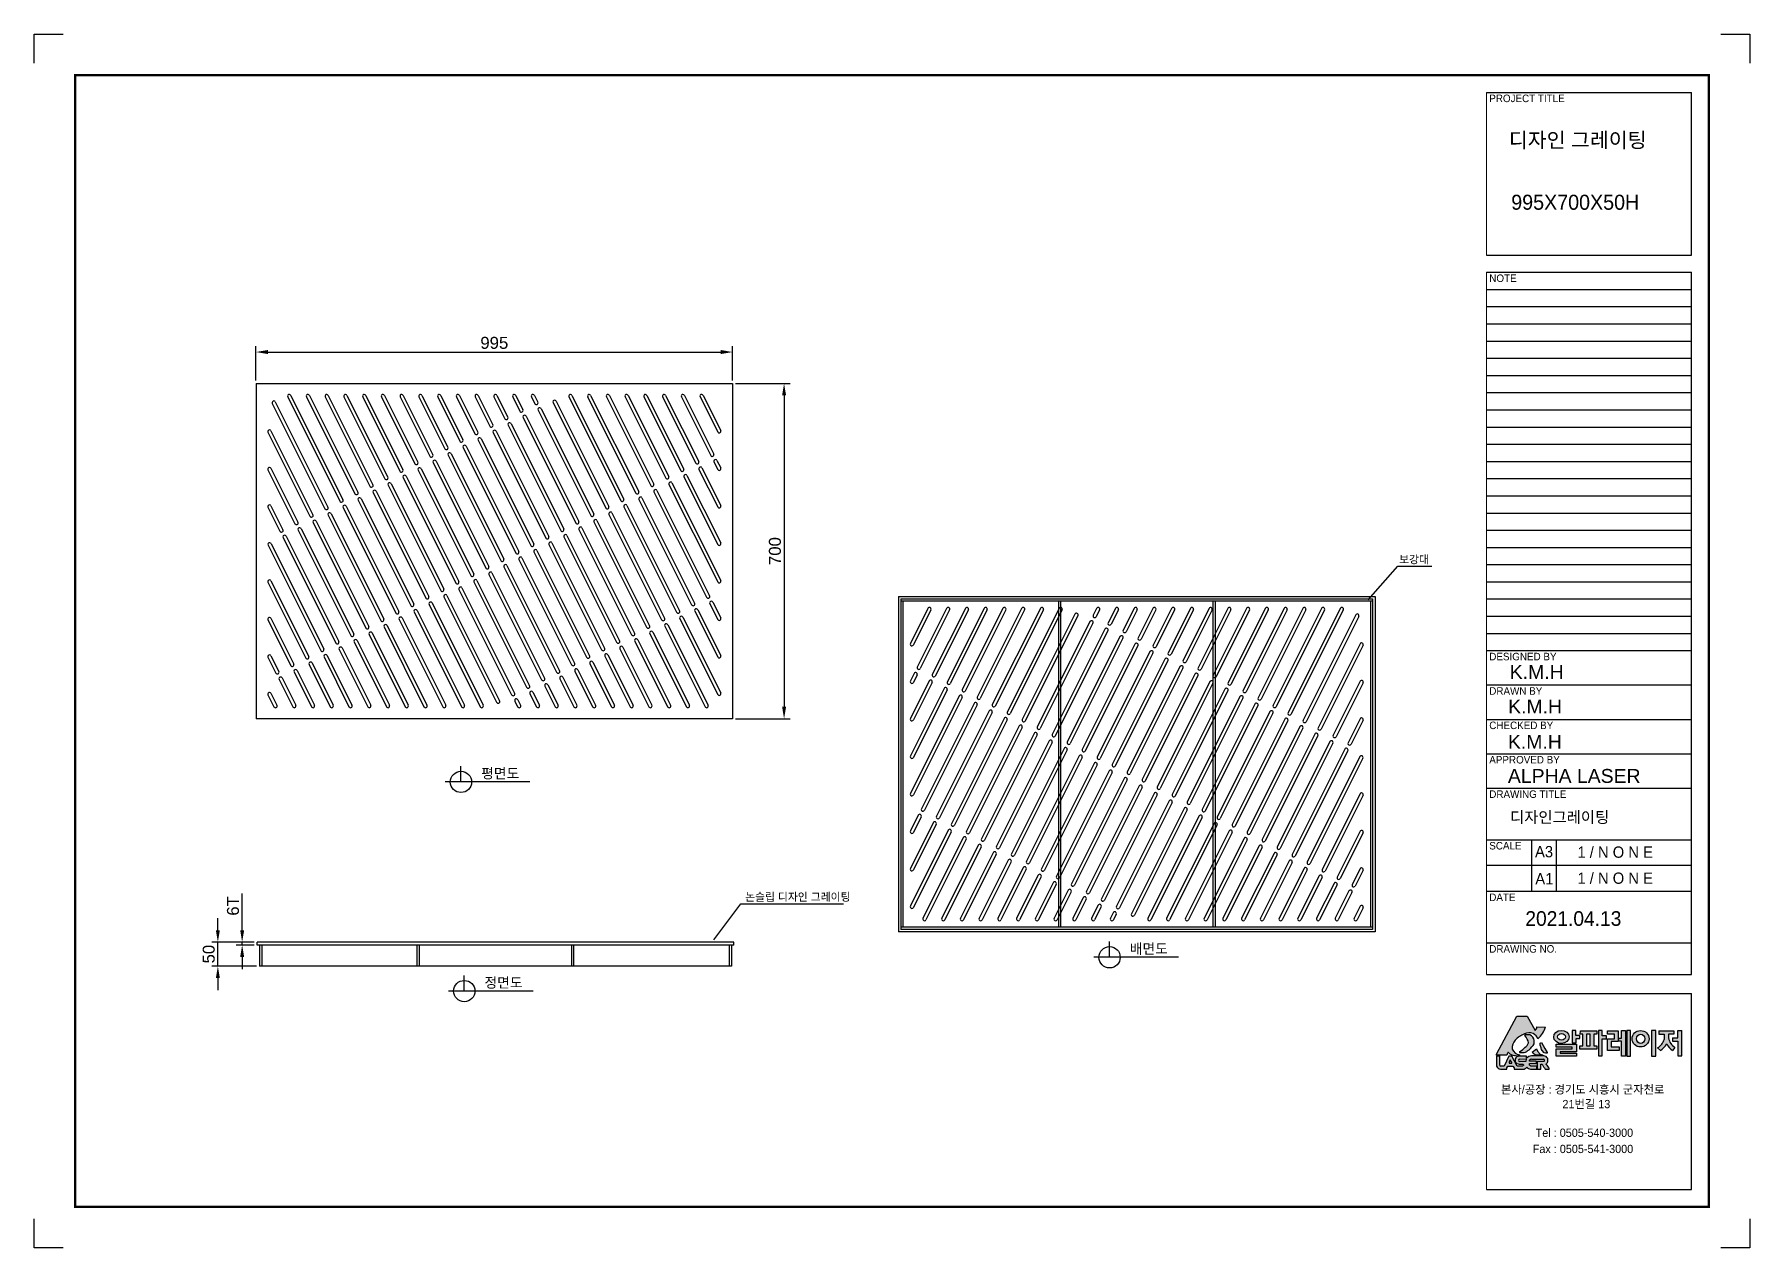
# Model space of a CAD drawing. Header units: millimetres. Extents: x 1719 to 5300, y -9423 to -6890.
import ezdxf
from ezdxf.enums import TextEntityAlignment as Align

# ---------------------------------------------------------------- set-up
doc = ezdxf.new("R2010")
doc.units = ezdxf.units.MM
for name, color, linetype in [('LAYOUT', 7, 'Continuous'), ('TEXT', 7, 'Continuous'), ('압연강', 40, 'Continuous')]:
    doc.layers.add(name, color=color, linetype=linetype)
doc.styles.add('H', font='')
doc.styles.get("Standard").update_dxf_attribs({"font": 'arial.ttf'})
doc.styles.get('H').set_extended_font_data('Dotum')
doc.dimstyles.new('ISO-25', dxfattribs={"dimscale": 10, "dimtxt": 2.5, "dimasz": 2.5, "dimexe": 1.25, "dimexo": 0.625, "dimtad": 1, "dimtxsty": 'Standard', "dimcen": 2.5, "dimadec": 0, "dimazin": 0, "dimtfac": 1, "dimtmove": 0, "dimatfit": 3, "dimfxl": 1, "dimarcsym": 0})

msp = doc.modelspace()

# ---------------------------------------------------------------- texts
at = {"style": 'H'}
for s, height, p in [('PROJECT TITLE', 15.701, (4756.361, -7031.921)), ('디자인 그레이팅', 31.402, (4797.383, -7126.748)), ('995X700X50H', 31.402, (4802.211, -7256.579)), ('NOTE', 15.701, (4756.361, -7407.341)), ('DESIGNED BY', 15.701, (4756.361, -8196.876)), ('DRAWN BY', 15.701, (4756.361, -8268.652)), ('CHECKED BY', 15.701, (4756.361, -8340.428)), ('APPROVED BY', 15.701, (4756.361, -8412.204)), ('DRAWING TITLE', 15.701, (4756.361, -8483.98)), ('디자인그레이팅', 23.5515, (4799.738, -8536.115)), ('SCALE', 15.701, (4756.361, -8591.644)), ('A3', 23.5515, (4851.875, -8607.98)), ('1 / N O N E', 23.5515, (4940.441, -8608.986)), ('A1', 23.5515, (4852.448, -8664.545)), ('1 / N O N E', 23.5515, (4940.441, -8663.3)), ('DATE', 15.701, (4756.361, -8699.308)), ('2021.04.13', 30.6169, (4831.645, -8751.044)), ('DRAWING NO.', 15.701, (4756.361, -8806.972)), ('본사/공장 : 경기도 시흥시 군자천로', 17.2711, (4780.81, -9101.247)), ('21번길 13', 17.2711, (4909.082, -9131.608)), ('Tel : 0505-540-3000', 17.2711, (4853.21, -9191.434)), ('Fax : 0505-541-3000', 17.2711, (4847.07, -9225.261))]:
    msp.add_text(s, height=height, dxfattribs=at).set_placement(p)
at = {"color": 4}
for s, p in [('보강대', (4568.17, -7994.595)), ('논슬립 디자인 그레이팅', (3202.93, -8698.894))]:
    msp.add_text(s, height=16.5, dxfattribs=at).set_placement(p)
for s, p in [('K.M.H', (4799.065, -8235.673)), ('K.M.H', (4795.787, -8307.72)), ('K.M.H', (4795.241, -8381.405)), ('ALPHA LASER', (4795.241, -8452.637))]:
    msp.add_text(s, height=29.0004).set_placement(p)
at = {"layer": 'TEXT'}
for s, p in [('평면도', (2691.589, -8443.272)), ('배면도', (4045.57, -8809.306)), ('정면도', (2698.511, -8880.008))]:
    msp.add_text(s, height=21.125, dxfattribs=at).set_placement(p, align=Align.CENTER)

# ---------------------------------------------------------------- blocks, each defined once
blk = doc.blocks.new('*D0')
at = {"color": 0, "lineweight": -2, "transparency": 16777216}
for p, q in [((2102.2, -8760.1), (2102.2, -8735.1)), ((2178.1, -8785.1), (2089.7, -8785.1)), ((2102.2, -8835.1), (2102.2, -8785.1)), ((2183.1, -8835.1), (2089.7, -8835.1)), ((2102.2, -8860.1), (2102.2, -8885.1))]:
    blk.add_line(p, q, dxfattribs=at)
at = {"color": 0, "transparency": 16777216}
for points in [[(2098, -8760.1), (2106.4, -8760.1), (2102.2, -8785.1)], [(2098, -8860.1), (2106.4, -8860.1), (2102.2, -8835.1)]]:
    blk.add_solid(points, dxfattribs=at)
at = {"layer": 'Defpoints', "color": 0, "transparency": 16777216}
for p in [(2102.2, -8785.1), (2184.3, -8785.1), (2189.3, -8835.1)]:
    blk.add_point(p, dxfattribs=at)
at = {"color": 0, "transparency": 16777216, "insert": (2083.2, -8810.1), "char_height": 25, "attachment_point": 5, "rotation": 90}
blk.add_mtext('50', dxfattribs=at)
blk = doc.blocks.new('*D1')
at = {"color": 0, "lineweight": -2, "transparency": 16777216}
for p, q in [((2152.9, -8760.1), (2152.9, -8683.8)), ((2178.1, -8785.1), (2140.4, -8785.1)), ((2178.1, -8791.1), (2140.4, -8791.1)), ((2152.9, -8791.1), (2152.9, -8785.1)), ((2152.9, -8816.1), (2152.9, -8841.1))]:
    blk.add_line(p, q, dxfattribs=at)
at = {"color": 0, "transparency": 16777216}
for points in [[(2148.8, -8760.1), (2157.1, -8760.1), (2152.9, -8785.1)], [(2148.8, -8816.1), (2157.1, -8816.1), (2152.9, -8791.1)]]:
    blk.add_solid(points, dxfattribs=at)
at = {"layer": 'Defpoints', "color": 0, "transparency": 16777216}
for p in [(2152.9, -8785.1), (2184.3, -8785.1), (2184.3, -8791.1)]:
    blk.add_point(p, dxfattribs=at)
at = {"color": 0, "transparency": 16777216, "insert": (2133.9, -8709.5), "char_height": 25, "attachment_point": 5, "rotation": 90}
blk.add_mtext('6T', dxfattribs=at)
blk = doc.blocks.new('*D2')
at = {"color": 0, "lineweight": -2, "transparency": 16777216}
for p, q in [((2181.8, -7612.7), (2181.8, -7541)), ((2206.8, -7553.5), (3151.8, -7553.5)), ((3176.8, -7612.7), (3176.8, -7541))]:
    blk.add_line(p, q, dxfattribs=at)
at = {"color": 0, "transparency": 16777216}
for points in [[(2206.8, -7549.3), (2206.8, -7557.7), (2181.8, -7553.5)], [(3151.8, -7549.3), (3151.8, -7557.7), (3176.8, -7553.5)]]:
    blk.add_solid(points, dxfattribs=at)
at = {"layer": 'Defpoints', "color": 0, "transparency": 16777216}
for p in [(3176.8, -7553.5), (2181.8, -7618.9), (3176.8, -7618.9)]:
    blk.add_point(p, dxfattribs=at)
at = {"color": 0, "transparency": 16777216, "insert": (2679.3, -7534.5), "char_height": 25, "attachment_point": 5}
blk.add_mtext('995', dxfattribs=at)
blk = doc.blocks.new('*D3')
at = {"color": 0, "lineweight": -2, "transparency": 16777216}
for p, q in [((3183.1, -7618.9), (3296.7, -7618.9)), ((3284.2, -7643.9), (3284.2, -8293.9)), ((3183.1, -8318.9), (3296.7, -8318.9))]:
    blk.add_line(p, q, dxfattribs=at)
at = {"color": 0, "transparency": 16777216}
for points in [[(3280.1, -7643.9), (3288.4, -7643.9), (3284.2, -7618.9)], [(3280.1, -8293.9), (3288.4, -8293.9), (3284.2, -8318.9)]]:
    blk.add_solid(points, dxfattribs=at)
at = {"layer": 'Defpoints', "color": 0, "transparency": 16777216}
for p in [(3176.8, -7618.9), (3176.8, -8318.9), (3284.2, -8318.9)]:
    blk.add_point(p, dxfattribs=at)
at = {"color": 0, "transparency": 16777216, "insert": (3265.2, -7968.9), "char_height": 25, "attachment_point": 5, "rotation": 90}
blk.add_mtext('700', dxfattribs=at)

# ---------------------------------------------------------------- dimensions: what is measured, and where the dimension line sits
dim = msp.add_linear_dim(base=(3176.835, -7553.487), p1=(2181.835, -7618.903), p2=(3176.835, -7618.903), dimstyle='ISO-25')
dim.commit()
dim.dimension.update_dxf_attribs({"geometry": '*D2', "text_midpoint": (2679.335, -7534.473)})
for base, p1, p2, picture, middle in [((3284.22, -8318.903), (3176.835, -7618.903), (3176.835, -8318.903), '*D3', (3265.206, -7968.903)), ((2102.189, -8785.088), (2189.335, -8835.088), (2184.335, -8785.088), '*D0', (2083.174, -8810.088))]:
    dim = msp.add_linear_dim(base=base, p1=p1, p2=p2, angle=90, dimstyle='ISO-25')
    dim.commit()
    dim.dimension.update_dxf_attribs({"geometry": picture, "text_midpoint": middle})
dim = msp.add_linear_dim(base=(2152.922, -8785.088), p1=(2184.335, -8791.088), p2=(2184.335, -8785.088), angle=90, text='<>T', dimstyle='ISO-25')
dim.commit()
dim.dimension.update_dxf_attribs({"geometry": '*D1', "text_midpoint": (2133.908, -8709.465)})

# ---------------------------------------------------------------- hatches: boundary and pattern name
h = msp.add_hatch(color=256)
h.dxf.hatch_style = 1
h.set_gradient(color1=(255, 0, 0), color2=(255, 159, 127), tint=1)
h.paths.add_polyline_path([(4771.353, -9019.114), (4771.265, -9020.835), (4792.044, -9020.835, 0.21428371), (4795.045, -9016.068, -0.65582827), (4796.474, -9015.672, 0.18566975), (4808.819, -9021.282, 0.14885116), (4819.485, -9021.31, 0.40417411), (4819.792, -9020.144, -0.31673285), (4804.445, -9008.054, -0.22153353), (4810.66, -8989.632, -0.10506606), (4829.845, -8976.264, -0.18522871), (4847.749, -8975.675, -0.19606385), (4857.882, -8986.88, 0.14159657), (4873.557, -8962.21), (4855.722, -8962.026), (4855.353, -8964.422), (4854, -8966.635), (4851.909, -8969.4), (4835.738, -8939.403), (4814.072, -8939.224)])
h.paths.add_polyline_path([(4831.076, -9004.452, -0.08302958), (4819.129, -9013.866, 0.23003429), (4820.355, -9015.633, 0.02120436), (4829.237, -9015.537, 0.13784813), (4839.371, -9009.452, 0.05763819), (4850.235, -8997.539, 0.06043638), (4850.117, -8990.644, 0.2375005), (4841.222, -8978.545), (4830.824, -8978.545), (4830.824, -8980.073, -0.12118266), (4838.413, -8995.509, -0.13516742)], flags=17)
h.paths.add_polyline_path([(4856.83, -9012.37), (4855.095, -9007.671), (4846.142, -9014.916, 0.04437814), (4854.043, -9021.246), (4867.625, -9020.698), (4867.625, -9020.151), (4862.844, -9018.61)], flags=17)
h.paths.add_polyline_path([(4865.391, -9008.935), (4866.791, -9011.25), (4871.232, -9015.784), (4873.892, -9016.838), (4876.92, -9016.838), (4876.887, -9015.701), (4872.061, -9006.669), (4865.458, -8994.468), (4862.565, -8996.033), (4862.565, -9000.242), (4864.618, -9005.872)])
h.paths.add_polyline_path([(4780.615, -9043.536, -0.41915539), (4777.875, -9041.03), (4777.875, -9022.551), (4771.231, -9022.551), (4771.231, -9043.854, 0.25445661), (4780.076, -9050.44), (4792.924, -9050.44), (4792.924, -9047.121), (4794.834, -9043.642), (4805.577, -9043.642), (4808.043, -9047.023), (4808.043, -9050.44), (4826.99, -9050.44, 0.1904791), (4834.73, -9045.841, 0.14773497), (4842.373, -9050.105), (4855.279, -9050.105), (4855.279, -9043.545), (4843.419, -9043.545, -0.05244857), (4840.511, -9041.483), (4840.511, -9038.412), (4855.082, -9038.412), (4855.082, -9033.431), (4840.462, -9033.431), (4840.462, -9031.215, -0.04476099), (4844.286, -9028.942), (4869.849, -9028.942, -0.64883607), (4870.391, -9033.902), (4856.495, -9033.902), (4856.495, -9050.299), (4863.941, -9050.299), (4863.941, -9039.66), (4866.488, -9039.66, 0.01692036), (4873.126, -9050.241), (4881.071, -9050.241), (4881.071, -9048.111, -0.02431798), (4874.701, -9039.835, 0.06490835), (4878.358, -9035.008), (4878.358, -9027.608, 0.2290019), (4870.124, -9022.254), (4844.34, -9022.254, 0.12700309), (4834.293, -9026.852), (4834.293, -9022.709), (4818.189, -9022.709, 0.22688985), (4810.166, -9028.406), (4810.166, -9034.493, 0.19348323), (4818.926, -9039.953), (4826.755, -9039.953, 0.03004557), (4828.262, -9041.568, 0.13671569), (4825.626, -9044.005), (4814.413, -9044.005), (4803.356, -9023.108), (4797.421, -9023.108), (4787.338, -9043.536)])
h.paths.add_polyline_path([(4797.676, -9037.925), (4797.676, -9035.807), (4800.162, -9030.878), (4803.181, -9036.066), (4803.181, -9037.925)], flags=16)
h.paths.add_polyline_path([(4819.624, -9028.935), (4833.097, -9028.897), (4832.514, -9034.405), (4820.119, -9034.405, -0.92495809)], flags=16)
edge = h.paths.add_edge_path()
edge.add_ellipse((4906.909, -8982.852), major_axis=(-16.12, -0.218), ratio=0.85059813, start_angle=0, end_angle=360)
edge = h.paths.add_edge_path(flags=16)
edge.add_ellipse((4907.127, -8982.572), major_axis=(-8.184, 0), ratio=0.84336764, start_angle=0, end_angle=360)
h.paths.add_polyline_path([(4938.381, -8997.826), (4896.044, -8997.826), (4895.779, -9004.358), (4929.42, -9004.358), (4929.42, -9007.742), (4895.896, -9007.742), (4895.896, -9022.953), (4938.259, -9022.953), (4938.259, -9016.962), (4904.038, -9016.962), (4904.038, -9013.72), (4938.381, -9013.72)])
h.paths.add_polyline_path([(4929.291, -8995.356), (4937.633, -8995.356), (4937.633, -8986.337), (4945.726, -8986.337), (4945.726, -8980.118), (4937.011, -8980.118), (4937.011, -8969.108), (4929.291, -8969.233)])
h.paths.add_polyline_path([(4951.53, -8977.404), (4951.53, -9001.509), (4945.363, -9001.509), (4945.363, -9008.605), (4981.123, -9008.605), (4981.123, -9001.572), (4974.705, -9001.572), (4974.705, -8977.393), (4980.873, -8977.393), (4980.873, -8970.297), (4946.608, -8970.297), (4946.234, -8977.404)])
h.paths.add_polyline_path([(4959.504, -8976.968), (4967.105, -8977.155), (4967.105, -9001.555), (4959.504, -9001.555)], flags=16)
h.paths.add_polyline_path([(4991.728, -8980.731), (4991.728, -8969.679), (4984.054, -8969.28), (4984.054, -9022.651), (4992.325, -9022.651), (4992.325, -8986.606), (5001.395, -8986.606), (5001.395, -8980.731)])
h.paths.add_polyline_path([(5010.621, -8992.301), (5025.269, -8992.301), (5025.269, -8970.255), (5003.017, -8970.255), (5003.078, -8977.368), (5017.414, -8977.368), (5017.414, -8986.727), (5003.39, -8986.727), (5003.39, -9010.952), (5027.387, -9010.952), (5027.387, -9003.541), (5010.621, -9003.541)])
h.paths.add_polyline_path([(5032.386, -9022.726), (5040.551, -9022.726), (5040.551, -8969.367), (5032.446, -8969.367), (5032.446, -8985.451), (5026.461, -8985.451), (5026.363, -8991.637), (5032.386, -8991.637)])
h.paths.add_polyline_path([(5043.634, -9022.787), (5051.016, -9022.787), (5051.016, -8969.763), (5043.634, -8969.763)])
edge = h.paths.add_edge_path()
edge.add_ellipse((5072.266, -8986.648), major_axis=(-17.657, 0), ratio=0.97440093, start_angle=0, end_angle=360)
edge = h.paths.add_edge_path(flags=16)
edge.add_ellipse((5072.329, -8986.648), major_axis=(0, -9.662), ratio=0.89757008, start_angle=0, end_angle=360)
h.paths.add_polyline_path([(5095.232, -9022.987), (5104.116, -9022.987), (5104.116, -8969.439), (5095.232, -8969.519)])
h.paths.add_polyline_path([(5126.847, -8997.393, 0.12138521), (5138.942, -9010.881), (5143.987, -9004.981, -0.19692761), (5130.35, -8985.026), (5130.35, -8977.425), (5141.703, -8977.425), (5141.703, -8970.218), (5110.288, -8970.218), (5110.288, -8977.269), (5121.729, -8977.269), (5121.729, -8988.027, -0.18109708), (5107.854, -9005.605), (5113.581, -9011.426, 0.10922561)])
h.paths.add_polyline_path([(5158.232, -8969.349), (5149.793, -8969.349), (5149.793, -8984.501), (5138.661, -8984.501), (5138.661, -8991.48), (5149.627, -8991.48), (5149.627, -9022.525), (5158.232, -9022.525)])

# ---------------------------------------------------------------- linework, layer by layer
for p, q in [((1719.009, -6890.44), (1779.301, -6890.44)), ((1719.009, -6950.732), (1719.009, -6890.44)), ((5239.686, -6890.44), (5299.978, -6890.44)), ((5299.978, -6890.44), (5299.978, -6950.732)), ((4750.644, -7011.589), (5178.829, -7011.589)), ((5178.829, -7351.12), (5178.829, -7011.589)), ((4750.644, -7351.12), (5178.829, -7351.12)), ((4750.644, -7387.008), (5178.829, -7387.008)), ((5178.829, -8852.41), (5178.829, -7387.008)), ((4750.644, -7422.896), (5178.829, -7422.896)), ((4750.644, -7458.784), (5178.829, -7458.784)), ((4750.644, -7494.672), (5178.829, -7494.672)), ((4750.644, -7530.56), (5178.829, -7530.56)), ((4750.644, -7566.448), (5178.829, -7566.448)), ((2181.835, -7618.903), (3176.835, -7618.903)), ((2181.835, -7618.903), (2181.835, -8318.903)), ((3176.835, -7618.903), (3176.835, -8318.903)), ((4750.644, -7602.336), (5178.829, -7602.336)), ((4750.644, -7638.224), (5178.829, -7638.224)), ((4750.644, -7674.112), (5178.829, -7674.112)), ((4750.644, -7710), (5178.829, -7710)), ((4750.644, -7745.888), (5178.829, -7745.888)), ((4750.644, -7781.776), (5178.829, -7781.776)), ((4750.644, -7817.664), (5178.829, -7817.664)), ((4750.644, -7853.552), (5178.829, -7853.552)), ((4750.644, -7889.44), (5178.829, -7889.44)), ((4750.644, -7925.328), (5178.829, -7925.328)), ((4750.644, -7961.216), (5178.829, -7961.216)), ((4750.644, -7997.104), (5178.829, -7997.104)), ((4750.644, -8032.992), (5178.829, -8032.992)), ((3522.844, -8063.423), (4517.844, -8063.423)), ((3522.844, -8063.423), (3522.844, -8763.423)), ((3527.844, -8068.423), (4512.844, -8068.423)), ((3527.844, -8068.423), (3527.844, -8758.423)), ((3527.844, -8072.923), (4512.844, -8072.923)), ((3532.344, -8072.923), (3532.344, -8753.923)), ((3856.844, -8072.923), (3856.844, -8753.923)), ((3861.344, -8072.923), (3861.344, -8753.923)), ((4179.344, -8072.923), (4179.344, -8753.923)), ((4183.844, -8072.923), (4183.844, -8753.923)), ((4508.344, -8072.923), (4508.344, -8753.923)), ((4512.844, -8068.423), (4512.844, -8758.423)), ((4517.844, -8063.423), (4517.844, -8763.423)), ((4750.644, -8068.88), (5178.829, -8068.88)), ((4750.644, -8104.768), (5178.829, -8104.768)), ((4750.644, -8140.656), (5178.829, -8140.656)), ((4750.644, -8176.544), (5178.829, -8176.544)), ((4750.644, -8248.32), (5178.829, -8248.32)), ((3176.835, -8318.903), (2181.835, -8318.903)), ((4750.644, -8320.096), (5178.829, -8320.096)), ((4750.644, -8391.872), (5178.829, -8391.872)), ((2753.315, -8450.561), (2576.902, -8450.561)), ((2609.673, -8450.561), (2609.673, -8417.79)), ((4750.644, -8463.648), (5178.829, -8463.648)), ((4750.644, -8571.312), (5178.829, -8571.312)), ((4844.5, -8571.312), (4844.5, -8678.976)), ((4895.966, -8571.312), (4895.966, -8678.976)), ((5178.829, -8625.144), (4750.644, -8625.144)), ((4750.644, -8678.976), (5178.829, -8678.976)), ((4517.844, -8763.423), (3522.844, -8763.423)), ((4512.844, -8753.923), (3527.844, -8753.923)), ((4512.844, -8758.423), (3527.844, -8758.423)), ((3179.335, -8785.088), (2184.335, -8785.088)), ((2184.335, -8791.088), (2184.335, -8785.088)), ((3179.335, -8791.088), (2184.335, -8791.088)), ((2189.335, -8791.088), (2189.335, -8835.088)), ((2193.835, -8791.088), (2193.835, -8835.088)), ((2518.335, -8835.088), (2518.335, -8791.088)), ((2522.835, -8835.088), (2522.835, -8791.088)), ((2840.835, -8835.088), (2840.835, -8791.088)), ((2845.335, -8835.088), (2845.335, -8791.088)), ((3169.835, -8791.088), (3169.835, -8835.088)), ((3174.335, -8791.088), (3174.335, -8835.088)), ((3179.335, -8791.088), (3179.335, -8785.088)), ((3963.653, -8816.595), (3963.653, -8783.823)), ((4750.644, -8786.64), (5178.829, -8786.64)), ((3174.335, -8835.088), (2189.335, -8835.088)), ((4107.296, -8816.595), (3930.882, -8816.595)), ((2616.595, -8887.296), (2616.595, -8854.525)), ((4750.644, -8852.41), (5178.829, -8852.41)), ((2760.237, -8887.296), (2583.824, -8887.296)), ((4750.644, -8892.489), (5178.829, -8892.489)), ((5178.829, -9301.548), (5178.829, -8892.489)), ((4771.353, -9019.114), (4814.072, -8939.224)), ((4814.072, -8939.224), (4835.738, -8939.403)), ((4835.738, -8939.403), (4851.909, -8969.4)), ((4841.222, -8978.545), (4830.824, -8978.545)), ((4830.824, -8978.545), (4830.824, -8980.073)), ((4851.909, -8969.4), (4854, -8966.635)), ((4854, -8966.635), (4855.353, -8964.422)), ((4855.353, -8964.422), (4855.722, -8962.026)), ((4855.722, -8962.026), (4873.557, -8962.21)), ((4937.011, -8969.108), (4929.291, -8969.233)), ((4929.291, -8969.233), (4929.291, -8995.356)), ((4937.011, -8980.118), (4937.011, -8969.108)), ((4945.726, -8980.118), (4937.011, -8980.118)), ((4937.633, -8995.356), (4937.633, -8986.337)), ((4937.633, -8986.337), (4945.726, -8986.337)), ((4945.726, -8986.337), (4945.726, -8980.118)), ((4946.234, -8977.404), (4946.608, -8970.297)), ((4951.53, -8977.404), (4946.234, -8977.404)), ((4946.608, -8970.297), (4980.873, -8970.297)), ((4951.53, -9001.509), (4951.53, -8977.404)), ((4959.504, -8976.968), (4959.504, -9001.555)), ((4967.105, -8977.155), (4959.504, -8976.968)), ((4967.105, -9001.555), (4967.105, -8977.155)), ((4980.873, -8977.393), (4974.705, -8977.393)), ((4974.705, -8977.393), (4974.705, -9001.572)), ((4980.873, -8970.297), (4980.873, -8977.393)), ((4984.054, -8969.28), (4984.054, -9022.651)), ((4991.728, -8969.679), (4984.054, -8969.28)), ((4991.728, -8980.731), (4991.728, -8969.679)), ((5001.395, -8980.731), (4991.728, -8980.731)), ((4992.325, -9022.651), (4992.325, -8986.606)), ((4992.325, -8986.606), (5001.395, -8986.606)), ((5001.395, -8986.606), (5001.395, -8980.731)), ((5003.017, -8970.255), (5025.269, -8970.255)), ((5003.078, -8977.368), (5003.017, -8970.255)), ((5017.414, -8977.368), (5003.078, -8977.368)), ((5003.39, -9010.952), (5003.39, -8986.727)), ((5003.39, -8986.727), (5017.414, -8986.727)), ((5017.414, -8986.727), (5017.414, -8977.368)), ((5025.269, -8970.255), (5025.269, -8992.301)), ((5026.363, -8991.637), (5026.461, -8985.451)), ((5026.461, -8985.451), (5032.446, -8985.451)), ((5032.446, -8985.451), (5032.446, -8969.367)), ((5032.446, -8969.367), (5040.551, -8969.367)), ((5040.551, -8969.367), (5040.551, -9022.726)), ((5043.634, -8969.763), (5043.634, -9022.787)), ((5051.016, -8969.763), (5043.634, -8969.763)), ((5051.016, -9022.787), (5051.016, -8969.763)), ((5104.116, -8969.439), (5095.232, -8969.519)), ((5095.232, -8969.519), (5095.232, -9022.987)), ((5104.116, -9022.987), (5104.116, -8969.439)), ((5110.288, -8970.218), (5141.703, -8970.218)), ((5110.288, -8970.218), (5110.288, -8977.269)), ((5110.288, -8977.269), (5121.729, -8977.269)), ((5121.729, -8977.269), (5121.729, -8988.027)), ((5141.703, -8977.425), (5130.35, -8977.425)), ((5130.35, -8977.425), (5130.35, -8985.026)), ((5138.661, -8984.501), (5138.661, -8991.48)), ((5138.661, -8984.501), (5149.793, -8984.501)), ((5141.703, -8970.218), (5141.703, -8977.425)), ((5149.793, -8984.501), (5149.793, -8969.349)), ((5149.793, -8969.349), (5158.232, -8969.349)), ((5158.232, -9022.525), (5158.232, -8969.349)), ((4771.231, -9022.551), (4777.875, -9022.551)), ((4771.231, -9022.551), (4771.231, -9043.854)), ((4771.265, -9020.835), (4771.353, -9019.114)), ((4792.044, -9020.835), (4771.265, -9020.835)), ((4777.875, -9022.551), (4777.875, -9041.03)), ((4797.421, -9023.108), (4787.338, -9043.536)), ((4803.356, -9023.108), (4797.421, -9023.108)), ((4814.413, -9044.005), (4803.356, -9023.108)), ((4834.293, -9022.709), (4818.189, -9022.709)), ((4834.293, -9026.852), (4834.293, -9022.709)), ((4870.124, -9022.254), (4844.34, -9022.254)), ((4846.142, -9014.916), (4855.095, -9007.671)), ((4867.625, -9020.698), (4854.043, -9021.246)), ((4855.095, -9007.671), (4856.83, -9012.37)), ((4856.83, -9012.37), (4862.844, -9018.61)), ((4862.565, -8996.033), (4865.458, -8994.468)), ((4862.565, -9000.242), (4862.565, -8996.033)), ((4864.618, -9005.872), (4862.565, -9000.242)), ((4862.844, -9018.61), (4867.625, -9020.151)), ((4865.391, -9008.935), (4864.618, -9005.872)), ((4866.791, -9011.25), (4865.391, -9008.935)), ((4865.504, -8994.552), (4872.061, -9006.669)), ((4871.232, -9015.784), (4866.791, -9011.25)), ((4867.625, -9020.151), (4867.625, -9020.698)), ((4873.892, -9016.838), (4871.232, -9015.784)), ((4872.061, -9006.669), (4876.887, -9015.701)), ((4876.92, -9016.838), (4873.892, -9016.838)), ((4876.887, -9015.701), (4876.92, -9016.838)), ((4895.779, -9004.358), (4896.044, -8997.826)), ((4929.42, -9004.358), (4895.779, -9004.358)), ((4895.896, -9022.953), (4895.896, -9007.742)), ((4895.896, -9007.742), (4929.42, -9007.742)), ((4938.259, -9022.953), (4895.896, -9022.953)), ((4896.044, -8997.826), (4938.381, -8997.826)), ((4938.381, -9013.72), (4904.038, -9013.72)), ((4904.038, -9013.72), (4904.038, -9016.962)), ((4904.038, -9016.962), (4938.259, -9016.962)), ((4929.291, -8995.356), (4937.633, -8995.356)), ((4929.42, -9007.742), (4929.42, -9004.358)), ((4938.259, -9016.962), (4938.259, -9022.953)), ((4938.381, -8997.826), (4938.381, -9013.72)), ((4945.363, -9008.605), (4945.363, -9001.509)), ((4945.363, -9001.509), (4951.53, -9001.509)), ((4981.123, -9008.605), (4945.363, -9008.605)), ((4959.504, -9001.555), (4967.105, -9001.555)), ((4974.705, -9001.572), (4981.123, -9001.572)), ((4981.123, -9001.572), (4981.123, -9008.605)), ((4984.054, -9022.651), (4992.325, -9022.651)), ((5027.387, -9010.952), (5003.39, -9010.952)), ((5025.269, -8992.301), (5010.621, -8992.301)), ((5010.621, -8992.301), (5010.621, -9003.541)), ((5010.621, -9003.541), (5027.387, -9003.541)), ((5032.386, -8991.637), (5026.363, -8991.637)), ((5027.387, -9003.541), (5027.387, -9010.952)), ((5032.386, -9022.726), (5032.386, -8991.637)), ((5040.551, -9022.726), (5032.386, -9022.726)), ((5043.634, -9022.787), (5051.016, -9022.787)), ((5095.232, -9022.987), (5104.116, -9022.987)), ((5107.854, -9005.605), (5113.581, -9011.426)), ((5138.661, -8991.48), (5149.627, -8991.48)), ((5143.987, -9004.981), (5138.942, -9010.881)), ((5149.627, -8991.48), (5149.627, -9022.525)), ((5149.627, -9022.525), (5158.232, -9022.525)), ((4780.076, -9050.44), (4792.924, -9050.44)), ((4787.338, -9043.536), (4780.34, -9043.536)), ((4792.924, -9047.121), (4794.834, -9043.642)), ((4792.924, -9050.44), (4792.924, -9047.121)), ((4794.834, -9043.642), (4805.577, -9043.642)), ((4800.162, -9030.878), (4797.676, -9035.807)), ((4797.676, -9035.807), (4797.676, -9037.925)), ((4797.676, -9037.925), (4803.181, -9037.925)), ((4803.181, -9036.066), (4800.162, -9030.878)), ((4803.181, -9037.925), (4803.181, -9036.066)), ((4805.577, -9043.642), (4808.043, -9047.023)), ((4808.043, -9047.023), (4808.043, -9050.44)), ((4808.043, -9050.44), (4826.99, -9050.44)), ((4810.166, -9028.406), (4810.166, -9034.493)), ((4825.626, -9044.005), (4814.413, -9044.005)), ((4818.926, -9039.953), (4826.755, -9039.953)), ((4819.624, -9028.935), (4833.097, -9028.897)), ((4832.514, -9034.405), (4820.051, -9034.405)), ((4833.097, -9028.897), (4832.514, -9034.405)), ((4840.462, -9033.431), (4840.462, -9031.215)), ((4855.082, -9033.431), (4840.462, -9033.431)), ((4840.511, -9041.483), (4840.511, -9038.412)), ((4840.511, -9038.412), (4855.082, -9038.412)), ((4842.373, -9050.105), (4855.279, -9050.105)), ((4855.279, -9043.545), (4843.419, -9043.545)), ((4844.286, -9028.942), (4869.849, -9028.942)), ((4855.082, -9038.412), (4855.082, -9033.431)), ((4855.279, -9050.105), (4855.279, -9043.545)), ((4870.391, -9033.902), (4856.495, -9033.902)), ((4856.495, -9033.902), (4856.495, -9050.299)), ((4856.495, -9050.299), (4863.941, -9050.299)), ((4863.941, -9050.299), (4863.941, -9039.66)), ((4863.941, -9039.66), (4866.488, -9039.66)), ((4873.126, -9050.241), (4881.071, -9050.241)), ((4878.358, -9035.008), (4878.358, -9027.608)), ((4881.071, -9050.241), (4881.071, -9048.111)), ((4750.644, -9301.548), (5178.829, -9301.548)), ((1719.009, -9422.697), (1719.009, -9362.405)), ((5299.978, -9362.405), (5299.978, -9422.697)), ((1779.301, -9422.697), (1719.009, -9422.697)), ((5299.978, -9422.697), (5239.686, -9422.697))]:
    msp.add_line(p, q)
at = {"color": 0, "lineweight": 20}
for p, q in [((4750.644, -7351.12), (4750.644, -7011.589)), ((4750.644, -8852.41), (4750.644, -7387.008)), ((4750.644, -9301.548), (4750.644, -8892.489))]:
    msp.add_line(p, q, dxfattribs=at)
at = {"color": 4}
for p, q in [((4503.483, -8070.654), (4565.604, -8000.491)), ((4565.604, -8000.491), (4636.127, -8000.491)), ((3137.641, -8780.407), (3193.729, -8705.333)), ((3193.729, -8705.333), (3408.432, -8705.333))]:
    msp.add_line(p, q, dxfattribs=at)
for centre in [(2609.673, -8450.561), (3963.653, -8816.595), (2616.595, -8887.296)]:
    msp.add_circle(centre, 22.209)
for centre, radius, start, end in [((4851.71, -9028.093), 56.253, 112.874191, 136.864774), ((4839.565, -8999.306), 25.008, 70.897875, 112.875146), ((4803.24, -9003.217), 36.008, 12.360482, 39.998737), ((4833.652, -8993.43), 16.7, 9.603428, 63.04441), ((4839.077, -8993.701), 20.004, 19.937496, 64.30917), ((4823.037, -8947.426), 52.639, 311.450856, 343.688092), ((5091.322, -8978.29), 31.928, 301.183897, 342.243286), ((5161.52, -8978.363), 31.873, 192.066379, 236.628652), ((4788.238, -9015.111), 6.874, 303.622917, 352.00729), ((4795.845, -9016.18), 0.808, 38.969526, 171.952327), ((4809.94, -9002.427), 18.888, 224.525084, 266.598355), ((4796.474, -9015.672), 6.429079348890809e-13, 41.27589, 185.355825), ((4827.322, -9005.513), 23.017, 136.374935, 186.339734), ((4820.704, -9003.201), 16.968, 196.62086, 266.919681), ((4814.198, -9003.78), 18.31, 252.915246, 285.363177), ((4820.132, -9033.943), 11.401, 99.810014, 150.943632), ((4810.66, -8989.632), 8.407257610087983e-13, 159.499335, 330.642246), ((4819.035, -9020.568), 0.868, 270.941248, 29.231829), ((4796.953, -8973.435), 46.113, 298.744002, 317.729432), ((4821.561, -9013.487), 2.461, 188.84762, 240.666143), ((4823.662, -8910.909), 104.776, 268.191046, 273.049999), ((4823.479, -8994.465), 21.845, 285.284059, 316.678667), ((4818.506, -8986.659), 21.785, 305.237908, 336.029381), ((4848.222, -9044.012), 22.101, 100.116137, 129.068103), ((4793.304, -8956.533), 70.162, 311.040269, 324.23537), ((4885.68, -8973.658), 57.145, 226.21908, 236.38313), ((4821.759, -8994.576), 28.629, 354.060111, 7.894282), ((4868.702, -9033.449), 11.285, 31.170272, 82.764029), ((5088.476, -8974.409), 44.728, 304.144287, 329.078111), ((5160.264, -8979.593), 37.862, 208.042123, 235.726125), ((4781.705, -9039.02), 11.536, 204.778695, 261.883955), ((4780.477, -9040.936), 2.604, 182.061918, 266.973053), ((4821.337, -9026.327), 13.837, 216.162997, 259.964855), ((4820.085, -9031.651), 2.754, 99.63864, 269.291235), ((4831.317, -9047.517), 6.688, 117.182533, 148.322406), ((4840.932, -9028.235), 18.392, 219.576346, 226.460213), ((4825.042, -9038.35), 12.245, 279.151715, 322.289549), ((4845.61, -9035.321), 15.134, 224.033536, 257.648747), ((4855.045, -9051.393), 24.896, 115.603417, 125.855038), ((4851.764, -9028.689), 17.039, 228.666746, 240.676069), ((5026.102, -8946.89), 184.616, 210.165655, 214.043147), ((4869.013, -9031.543), 2.732, 300.282236, 72.190083), ((4858.018, -9023.394), 23.423, 315.418233, 330.273293), ((4962.921, -8978.523), 107.433, 214.798961, 220.371132)]:
    msp.add_arc(centre, radius, start, end)
for centre, major_axis, ratio in [((4906.909, -8982.852), (-16.12, -0.218), 0.85059813), ((4907.127, -8982.572), (-8.184, 0), 0.84336764), ((5072.266, -8986.648), (-17.657, 0), 0.97440093), ((5072.329, -8986.648), (0, -9.662), 0.89757008)]:
    msp.add_ellipse(centre, major_axis=major_axis, ratio=ratio)
at = {"layer": 'LAYOUT'}
for p, q in [((5214.717, -6975.701), (4159.61, -6975.701)), ((5214.717, -7212.562), (5214.717, -6975.701)), ((5214.717, -9337.436), (5214.717, -8953.761)), ((1804.27, -9235.122), (1804.27, -9337.436)), ((4234.213, -9337.436), (5214.717, -9337.436))]:
    msp.add_line(p, q, dxfattribs=at)
at = {"layer": 'LAYOUT', "const_width": 4.263}
msp.add_lwpolyline([(1804.27, -9337.436), (5214.717, -9337.436), (5214.717, -6975.701), (1804.27, -6975.701)], close=True, dxfattribs=at)
at = {"layer": '압연강'}
for p, q in [((2215.753, -7660.641), (2325.691, -7880.516)), ((2222.014, -7657.51), (2331.952, -7877.386)), ((2248.08, -7647.034), (2356.995, -7864.864)), ((2254.341, -7643.903), (2363.256, -7861.733)), ((2287.212, -7647.034), (2388.3, -7849.211)), ((2293.473, -7643.903), (2394.561, -7846.081)), ((2326.343, -7647.034), (2419.605, -7833.559)), ((2332.604, -7643.903), (2425.866, -7830.428)), ((2365.474, -7647.034), (2450.91, -7817.906)), ((2371.735, -7643.903), (2457.171, -7814.776)), ((2404.605, -7647.034), (2482.215, -7802.254)), ((2410.866, -7643.903), (2488.476, -7799.123)), ((2443.736, -7647.034), (2513.52, -7786.601)), ((2449.997, -7643.903), (2519.781, -7783.471)), ((2482.868, -7647.034), (2544.825, -7770.949)), ((2489.129, -7643.903), (2551.086, -7767.818)), ((2521.999, -7647.034), (2576.13, -7755.297)), ((2528.26, -7643.903), (2582.391, -7752.166)), ((2561.13, -7647.034), (2607.435, -7739.644)), ((2567.391, -7643.903), (2613.696, -7736.514)), ((2600.261, -7647.034), (2638.74, -7723.992)), ((2606.522, -7643.903), (2645.001, -7720.861)), ((2639.392, -7647.034), (2670.045, -7708.339)), ((2645.653, -7643.903), (2676.306, -7705.209)), ((2678.524, -7647.034), (2701.35, -7692.687)), ((2684.785, -7643.903), (2707.611, -7689.556)), ((2717.655, -7647.034), (2732.655, -7677.034)), ((2723.916, -7643.903), (2738.916, -7673.904)), ((2756.786, -7647.034), (2763.96, -7661.382)), ((2763.047, -7643.903), (2770.221, -7658.251)), ((2801.973, -7659.146), (2911.911, -7879.021)), ((2808.234, -7656.015), (2918.172, -7875.89)), ((2835.048, -7647.034), (2943.216, -7863.369)), ((2841.309, -7643.903), (2949.477, -7860.238)), ((2874.179, -7647.034), (2974.521, -7847.716)), ((2880.44, -7643.903), (2980.782, -7844.586)), ((2913.311, -7647.034), (3005.826, -7832.064)), ((2919.572, -7643.903), (3012.087, -7828.933)), ((2952.442, -7647.034), (3037.131, -7816.411)), ((2958.703, -7643.903), (3043.391, -7813.281)), ((2991.573, -7647.034), (3068.435, -7800.759)), ((2997.834, -7643.903), (3074.696, -7797.628)), ((3030.704, -7647.034), (3099.74, -7785.106)), ((3036.965, -7643.903), (3106.001, -7781.976)), ((3069.835, -7647.034), (3131.045, -7769.454)), ((3076.096, -7643.903), (3137.306, -7766.323)), ((3108.967, -7647.034), (3145.574, -7720.248)), ((3115.228, -7643.903), (3151.835, -7717.117)), ((2739.363, -7690.451), (2849.301, -7910.326)), ((2745.624, -7687.32), (2855.562, -7907.195)), ((2770.668, -7674.798), (2880.606, -7894.673)), ((2776.929, -7671.668), (2886.867, -7891.543)), ((2206.835, -7721.067), (2294.386, -7896.169)), ((2213.095, -7717.936), (2300.647, -7893.038)), ((2651.709, -7734.277), (2761.647, -7954.153)), ((2676.753, -7721.755), (2786.691, -7941.631)), ((2683.014, -7718.625), (2792.952, -7938.5)), ((2708.058, -7706.103), (2817.996, -7925.978)), ((2714.319, -7702.973), (2824.257, -7922.848)), ((2582.838, -7768.713), (2692.776, -7988.588)), ((2589.099, -7765.582), (2699.037, -7985.458)), ((2614.143, -7753.06), (2724.081, -7972.936)), ((2620.404, -7749.93), (2730.342, -7969.805)), ((2645.448, -7737.408), (2755.386, -7957.283)), ((2206.835, -7799.329), (2263.081, -7911.821)), ((2213.095, -7796.199), (2269.342, -7908.691)), ((2520.228, -7800.018), (2630.166, -8019.893)), ((2526.489, -7796.887), (2636.427, -8016.763)), ((2551.533, -7784.365), (2661.471, -8004.241)), ((2557.794, -7781.235), (2667.732, -8001.11)), ((3106.449, -7798.523), (3145.574, -7876.772)), ((3112.71, -7795.392), (3151.835, -7873.642)), ((3137.754, -7782.87), (3145.574, -7798.51)), ((3144.015, -7779.74), (3151.835, -7795.379)), ((2457.619, -7831.323), (2567.556, -8051.198)), ((2463.88, -7828.192), (2573.817, -8048.068)), ((2488.923, -7815.67), (2598.861, -8035.546)), ((2495.184, -7812.54), (2605.122, -8032.415)), ((3043.839, -7829.827), (3145.574, -8033.297)), ((3050.1, -7826.697), (3151.835, -8030.167)), ((3075.144, -7814.175), (3145.574, -7955.035)), ((3081.405, -7811.045), (3151.835, -7951.904)), ((2206.835, -7877.591), (2231.776, -7927.474)), ((2213.095, -7874.461), (2238.037, -7924.343)), ((2369.965, -7875.15), (2479.902, -8095.025)), ((2395.009, -7862.628), (2504.946, -8082.503)), ((2401.27, -7859.497), (2511.207, -8079.373)), ((2426.314, -7846.975), (2536.251, -8066.851)), ((2432.575, -7843.845), (2542.512, -8063.72)), ((2949.924, -7876.785), (3059.862, -8096.66)), ((2956.185, -7873.654), (3066.123, -8093.53)), ((2981.229, -7861.132), (3091.166, -8081.008)), ((2987.49, -7858.002), (3097.427, -8077.877)), ((3012.534, -7845.48), (3122.471, -8065.355)), ((3018.795, -7842.349), (3128.732, -8062.225)), ((2301.094, -7909.585), (2411.031, -8129.461)), ((2307.355, -7906.455), (2417.292, -8126.33)), ((2332.399, -7893.933), (2442.336, -8113.808)), ((2338.66, -7890.802), (2448.597, -8110.678)), ((2363.704, -7878.28), (2473.641, -8098.156)), ((2887.314, -7908.09), (2997.252, -8127.965)), ((2893.575, -7904.959), (3003.513, -8124.835)), ((2918.619, -7892.437), (3028.557, -8112.313)), ((2924.88, -7889.307), (3034.818, -8109.182)), ((2238.484, -7940.89), (2348.422, -8160.766)), ((2244.745, -7937.76), (2354.683, -8157.635)), ((2269.789, -7925.238), (2379.727, -8145.113)), ((2276.05, -7922.107), (2385.988, -8141.983)), ((2824.704, -7939.395), (2934.642, -8159.27)), ((2830.965, -7936.264), (2940.903, -8156.14)), ((2856.009, -7923.742), (2965.947, -8143.618)), ((2862.27, -7920.612), (2972.208, -8140.487)), ((2207.179, -7956.543), (2317.117, -8176.418)), ((2213.44, -7953.412), (2323.378, -8173.288)), ((2737.05, -7983.222), (2846.988, -8203.097)), ((2762.094, -7970.7), (2872.032, -8190.575)), ((2768.355, -7967.569), (2878.293, -8187.445)), ((2793.399, -7955.047), (2903.337, -8174.923)), ((2799.66, -7951.917), (2909.598, -8171.792)), ((2668.179, -8017.657), (2778.117, -8237.533)), ((2674.44, -8014.527), (2784.378, -8234.402)), ((2699.484, -8002.005), (2809.422, -8221.88)), ((2705.745, -7998.874), (2815.683, -8218.75)), ((2730.789, -7986.352), (2840.727, -8206.228)), ((2206.835, -8034.116), (2285.812, -8192.07)), ((2213.095, -8030.986), (2292.073, -8188.94)), ((2605.569, -8048.962), (2715.507, -8268.838)), ((2611.83, -8045.832), (2721.768, -8265.707)), ((2636.874, -8033.31), (2746.812, -8253.185)), ((2643.135, -8030.179), (2753.073, -8250.055)), ((2517.916, -8092.789), (2616.907, -8290.773)), ((2542.959, -8080.267), (2649.778, -8293.903)), ((2549.22, -8077.137), (2656.039, -8290.773)), ((2574.264, -8064.615), (2684.202, -8284.49)), ((2580.525, -8061.484), (2690.463, -8281.36)), ((3104.136, -8091.294), (3151.835, -8186.691)), ((3129.18, -8078.772), (3145.574, -8111.559)), ((3135.441, -8075.641), (3151.835, -8108.429)), ((3584.45, -8088.423), (3547.844, -8161.637)), ((3590.711, -8091.553), (3554.105, -8164.767)), ((3623.582, -8088.423), (3562.372, -8210.843)), ((3629.843, -8091.553), (3568.633, -8213.973)), ((3662.713, -8088.423), (3593.677, -8226.495)), ((3668.974, -8091.553), (3599.938, -8229.626)), ((3701.844, -8088.423), (3624.982, -8242.148)), ((3708.105, -8091.553), (3631.243, -8245.278)), ((3740.975, -8088.423), (3656.287, -8257.8)), ((3747.236, -8091.553), (3662.548, -8260.931)), ((3780.106, -8088.423), (3687.591, -8273.453)), ((3786.367, -8091.553), (3693.852, -8276.583)), ((3819.238, -8088.423), (3718.896, -8289.105)), ((3825.499, -8091.553), (3725.157, -8292.236)), ((3858.369, -8088.423), (3750.201, -8304.758)), ((3864.63, -8091.553), (3756.462, -8307.888)), ((3936.631, -8088.423), (3929.457, -8102.771)), ((3942.892, -8091.553), (3935.718, -8105.901)), ((3975.762, -8088.423), (3960.762, -8118.423)), ((3982.023, -8091.553), (3967.023, -8121.554)), ((4014.894, -8088.423), (3992.067, -8134.076)), ((4021.154, -8091.553), (3998.328, -8137.206)), ((4054.025, -8088.423), (4023.372, -8149.728)), ((4060.286, -8091.553), (4029.633, -8152.859)), ((4093.156, -8088.423), (4054.677, -8165.381)), ((4099.417, -8091.553), (4060.938, -8168.511)), ((4132.287, -8088.423), (4085.982, -8181.033)), ((4138.548, -8091.553), (4092.243, -8184.164)), ((4171.418, -8088.423), (4117.287, -8196.686)), ((4177.679, -8091.553), (4123.548, -8199.816)), ((4210.549, -8088.423), (4148.592, -8212.338)), ((4216.81, -8091.553), (4154.853, -8215.469)), ((4249.681, -8088.423), (4179.897, -8227.991)), ((4255.942, -8091.553), (4186.158, -8231.121)), ((4288.812, -8088.423), (4211.202, -8243.643)), ((4295.073, -8091.553), (4217.463, -8246.774)), ((4327.943, -8088.423), (4242.507, -8259.296)), ((4334.204, -8091.553), (4248.768, -8262.426)), ((4367.074, -8088.423), (4273.812, -8274.948)), ((4373.335, -8091.553), (4280.073, -8278.079)), ((4406.205, -8088.423), (4305.117, -8290.6)), ((4412.466, -8091.553), (4311.378, -8293.731)), ((4445.337, -8088.423), (4336.422, -8306.253)), ((4451.598, -8091.553), (4342.683, -8309.383)), ((2206.835, -8112.379), (2254.507, -8207.723)), ((2213.095, -8109.248), (2260.768, -8204.592)), ((2449.045, -8127.225), (2532.384, -8293.903)), ((2455.306, -8124.094), (2538.645, -8290.773)), ((2480.35, -8111.572), (2571.515, -8293.903)), ((2486.611, -8108.442), (2577.776, -8290.773)), ((2511.655, -8095.92), (2610.646, -8293.903)), ((3035.265, -8125.729), (3119.352, -8293.903)), ((3041.526, -8122.599), (3125.613, -8290.773)), ((3066.57, -8110.077), (3145.574, -8268.084)), ((3072.831, -8106.946), (3151.835, -8264.954)), ((3097.875, -8094.424), (3145.574, -8189.822)), ((3891.444, -8100.535), (3781.506, -8320.41)), ((3897.705, -8103.665), (3787.767, -8323.541)), ((3922.749, -8116.187), (3812.811, -8336.063)), ((3929.01, -8119.318), (3819.072, -8339.193)), ((4477.664, -8102.03), (4367.727, -8321.905)), ((4483.925, -8105.161), (4373.988, -8325.036)), ((2386.435, -8158.529), (2454.122, -8293.903)), ((2392.696, -8155.399), (2460.383, -8290.773)), ((2417.74, -8142.877), (2493.253, -8293.903)), ((2424.001, -8139.747), (2499.514, -8290.773)), ((2972.655, -8157.034), (3041.089, -8293.903)), ((2978.916, -8153.904), (3047.35, -8290.773)), ((3003.96, -8141.382), (3080.221, -8293.903)), ((3010.221, -8138.251), (3086.482, -8290.773)), ((3954.054, -8131.84), (3844.116, -8351.715)), ((3960.315, -8134.97), (3850.377, -8354.846)), ((3985.359, -8147.492), (3875.421, -8367.368)), ((3991.62, -8150.623), (3881.682, -8370.498)), ((4016.664, -8163.145), (3906.726, -8383.02)), ((4486.583, -8162.456), (4399.031, -8337.558)), ((2206.835, -8190.641), (2223.202, -8223.375)), ((2213.095, -8187.51), (2229.463, -8220.245)), ((2323.825, -8189.834), (2375.859, -8293.903)), ((2330.086, -8186.704), (2382.12, -8290.773)), ((2355.13, -8174.182), (2414.99, -8293.903)), ((2361.391, -8171.051), (2421.251, -8290.773)), ((2910.045, -8188.339), (2962.827, -8293.903)), ((2916.306, -8185.209), (2969.088, -8290.773)), ((2941.35, -8172.687), (3001.958, -8293.903)), ((2947.611, -8169.556), (3008.219, -8290.773)), ((4022.925, -8166.275), (3912.987, -8386.15)), ((4047.969, -8178.797), (3938.031, -8398.672)), ((4054.23, -8181.928), (3944.292, -8401.803)), ((4079.274, -8194.45), (3969.336, -8414.325)), ((4085.535, -8197.58), (3975.597, -8417.455)), ((4492.844, -8165.586), (4405.292, -8340.688)), ((2236.171, -8233.661), (2264.727, -8290.773)), ((2261.215, -8221.139), (2297.597, -8293.903)), ((2267.476, -8218.009), (2303.858, -8290.773)), ((2292.52, -8205.487), (2336.728, -8293.903)), ((2298.781, -8202.356), (2342.989, -8290.773)), ((2816.13, -8235.297), (2845.434, -8293.903)), ((2822.391, -8232.166), (2851.695, -8290.773)), ((2847.435, -8219.644), (2884.565, -8293.903)), ((2853.696, -8216.514), (2890.826, -8290.773)), ((2878.74, -8203.992), (2923.696, -8293.903)), ((2885.001, -8200.861), (2929.957, -8290.773)), ((3555.663, -8224.259), (3547.844, -8239.899)), ((3561.924, -8227.39), (3554.105, -8243.03)), ((4110.579, -8210.102), (4000.641, -8429.977)), ((4116.84, -8213.233), (4006.902, -8433.108)), ((4141.884, -8225.755), (4031.946, -8445.63)), ((4148.145, -8228.885), (4038.207, -8448.76)), ((2206.835, -8268.903), (2219.335, -8293.903)), ((2213.095, -8265.773), (2225.595, -8290.773)), ((2229.91, -8236.792), (2258.466, -8293.903)), ((2753.52, -8266.601), (2767.171, -8293.903)), ((2759.781, -8263.471), (2773.432, -8290.773)), ((2784.825, -8250.949), (2806.302, -8293.903)), ((2791.086, -8247.818), (2812.563, -8290.773)), ((3586.968, -8239.912), (3547.844, -8318.161)), ((3618.273, -8255.564), (3547.844, -8396.424)), ((3649.578, -8271.217), (3547.844, -8474.686)), ((3593.229, -8243.042), (3554.105, -8321.292)), ((3624.534, -8258.695), (3554.105, -8399.554)), ((4173.189, -8241.407), (4063.251, -8461.282)), ((4179.45, -8244.537), (4069.512, -8464.413)), ((4204.494, -8257.059), (4094.556, -8476.935)), ((4210.755, -8260.19), (4100.817, -8480.065)), ((4486.583, -8240.718), (4430.336, -8353.21)), ((4492.844, -8243.849), (4436.597, -8356.341)), ((2722.215, -8282.254), (2728.04, -8293.903)), ((2728.476, -8279.123), (2734.301, -8290.773)), ((3655.839, -8274.347), (3554.105, -8477.817)), ((3680.883, -8286.869), (3570.946, -8506.744)), ((3687.144, -8290), (3577.207, -8509.875)), ((3712.188, -8302.522), (3602.251, -8522.397)), ((3718.449, -8305.652), (3608.512, -8525.527)), ((4235.799, -8272.712), (4125.861, -8492.587)), ((4242.059, -8275.842), (4132.122, -8495.718)), ((4267.103, -8288.364), (4157.166, -8508.24)), ((4273.364, -8291.495), (4163.427, -8511.37)), ((4298.408, -8304.017), (4188.471, -8523.892)), ((4304.669, -8307.147), (4194.732, -8527.023)), ((3743.493, -8318.174), (3633.555, -8538.049)), ((3749.754, -8321.305), (3639.816, -8541.18)), ((3774.798, -8333.827), (3664.86, -8553.702)), ((3781.059, -8336.957), (3671.121, -8556.832)), ((4329.713, -8319.669), (4219.776, -8539.545)), ((4335.974, -8322.8), (4226.037, -8542.675)), ((4361.018, -8335.322), (4251.081, -8555.197)), ((4367.279, -8338.452), (4257.342, -8558.328)), ((4486.583, -8318.981), (4461.641, -8368.863)), ((4492.844, -8322.111), (4467.902, -8371.993)), ((3806.103, -8349.479), (3696.165, -8569.354)), ((3812.364, -8352.609), (3702.426, -8572.485)), ((3837.408, -8365.131), (3727.47, -8585.007)), ((3843.669, -8368.262), (3733.731, -8588.137)), ((4392.323, -8350.974), (4282.386, -8570.85)), ((4398.584, -8354.105), (4288.647, -8573.98)), ((4423.628, -8366.627), (4313.691, -8586.502)), ((4429.889, -8369.757), (4319.952, -8589.633)), ((3868.713, -8380.784), (3758.775, -8600.659)), ((3874.974, -8383.914), (3765.036, -8603.79)), ((3900.018, -8396.436), (3790.08, -8616.312)), ((3906.279, -8399.567), (3796.341, -8619.442)), ((3931.323, -8412.089), (3821.385, -8631.964)), ((3937.584, -8415.219), (3827.646, -8635.095)), ((4454.933, -8382.279), (4344.995, -8602.155)), ((4461.194, -8385.41), (4351.256, -8605.285)), ((4486.238, -8397.932), (4376.3, -8617.807)), ((4492.499, -8401.062), (4382.561, -8620.938)), ((3962.628, -8427.741), (3852.69, -8647.617)), ((3968.889, -8430.872), (3858.951, -8650.747)), ((3993.933, -8443.394), (3883.995, -8663.269)), ((4000.194, -8446.524), (3890.256, -8666.4)), ((4025.238, -8459.046), (3915.3, -8678.922)), ((4031.499, -8462.177), (3921.561, -8682.052)), ((4056.543, -8474.699), (3946.605, -8694.574)), ((4062.804, -8477.829), (3952.866, -8697.705)), ((4486.583, -8475.505), (4407.605, -8633.46)), ((4492.844, -8478.636), (4413.866, -8636.59)), ((3564.237, -8520.161), (3547.844, -8552.949)), ((4087.848, -8490.351), (3977.91, -8710.227)), ((4094.109, -8493.482), (3984.171, -8713.357)), ((4119.153, -8506.004), (4009.215, -8725.879)), ((4125.414, -8509.134), (4015.476, -8729.01)), ((4150.458, -8521.656), (4043.639, -8735.292)), ((3595.542, -8535.813), (3547.844, -8631.211)), ((3626.847, -8551.466), (3547.844, -8709.473)), ((3570.498, -8523.291), (3554.105, -8556.079)), ((3601.803, -8538.944), (3554.105, -8634.341)), ((3633.108, -8554.596), (3554.105, -8712.604)), ((4156.719, -8524.787), (4049.9, -8738.423)), ((4181.763, -8537.309), (4082.771, -8735.292)), ((4188.024, -8540.439), (4089.032, -8738.423)), ((4213.067, -8552.961), (4121.902, -8735.292)), ((4219.328, -8556.092), (4128.163, -8738.423)), ((4486.583, -8553.768), (4438.91, -8649.112)), ((4492.844, -8556.898), (4445.171, -8652.243)), ((3658.152, -8567.118), (3574.065, -8735.292)), ((3664.413, -8570.249), (3580.326, -8738.423)), ((3689.457, -8582.771), (3613.196, -8735.292)), ((3695.718, -8585.901), (3619.457, -8738.423)), ((4244.372, -8568.614), (4161.033, -8735.292)), ((4250.633, -8571.744), (4167.294, -8738.423)), ((4275.677, -8584.266), (4200.164, -8735.292)), ((4281.938, -8587.397), (4206.425, -8738.423)), ((3720.762, -8598.423), (3652.328, -8735.292)), ((3727.023, -8601.554), (3658.589, -8738.423)), ((3752.067, -8614.076), (3691.459, -8735.292)), ((3758.328, -8617.206), (3697.72, -8738.423)), ((3783.372, -8629.728), (3730.59, -8735.292)), ((4306.982, -8599.919), (4239.295, -8735.292)), ((4313.243, -8603.049), (4245.556, -8738.423)), ((4338.287, -8615.571), (4278.427, -8735.292)), ((4344.548, -8618.702), (4284.688, -8738.423)), ((3789.633, -8632.859), (3736.851, -8738.423)), ((3814.677, -8645.381), (3769.721, -8735.292)), ((3820.938, -8648.511), (3775.982, -8738.423)), ((3845.982, -8661.033), (3808.852, -8735.292)), ((3852.243, -8664.164), (3815.113, -8738.423)), ((4369.592, -8631.224), (4317.558, -8735.292)), ((4375.853, -8634.354), (4323.819, -8738.423)), ((4400.897, -8646.876), (4356.689, -8735.292)), ((4407.158, -8650.007), (4362.95, -8738.423)), ((4432.202, -8662.528), (4395.82, -8735.292)), ((4438.463, -8665.659), (4402.081, -8738.423)), ((4486.583, -8632.03), (4470.215, -8664.765)), ((4492.844, -8635.161), (4476.476, -8667.895)), ((3877.287, -8676.686), (3847.984, -8735.292)), ((3883.548, -8679.816), (3854.244, -8738.423)), ((3908.592, -8692.338), (3887.115, -8735.292)), ((3914.853, -8695.469), (3893.376, -8738.423)), ((4463.507, -8678.181), (4434.951, -8735.292)), ((4469.768, -8681.311), (4441.212, -8738.423)), ((3939.897, -8707.991), (3926.246, -8735.292)), ((3946.158, -8711.121), (3932.507, -8738.423)), ((3971.202, -8723.643), (3965.377, -8735.292)), ((3977.463, -8726.774), (3971.638, -8738.423)), ((4486.583, -8710.292), (4474.083, -8735.292)), ((4492.844, -8713.423), (4480.344, -8738.423))]:
    msp.add_line(p, q, dxfattribs=at)
for centre, start, end in [((2218.883, -7659.076), 26.565051, 206.565051), ((2251.211, -7645.469), 26.565051, 206.565051), ((2290.342, -7645.469), 26.565051, 206.565051), ((2329.473, -7645.469), 26.565051, 206.565051), ((2368.605, -7645.469), 26.565051, 206.565051), ((2407.736, -7645.469), 26.565051, 206.565051), ((2446.867, -7645.469), 26.565051, 206.565051), ((2485.998, -7645.469), 26.565051, 206.565051), ((2525.129, -7645.469), 26.565051, 206.565051), ((2564.26, -7645.469), 26.565051, 206.565051), ((2603.392, -7645.469), 26.565051, 206.565051), ((2642.523, -7645.469), 26.565051, 206.565051), ((2681.654, -7645.469), 26.565051, 206.565051), ((2720.785, -7645.469), 26.565051, 206.565051), ((2759.916, -7645.469), 26.565051, 206.565051), ((2767.09, -7659.816), 206.565051, 26.565051), ((2805.103, -7657.58), 26.565051, 206.565051), ((2838.179, -7645.469), 26.565051, 206.565051), ((2877.31, -7645.469), 26.565051, 206.565051), ((2916.441, -7645.469), 26.565051, 206.565051), ((2955.572, -7645.469), 26.565051, 206.565051), ((2994.704, -7645.469), 26.565051, 206.565051), ((3033.835, -7645.469), 26.565051, 206.565051), ((3072.966, -7645.469), 26.565051, 206.565051), ((3112.097, -7645.469), 26.565051, 206.565051), ((2704.48, -7691.121), 206.565051, 26.565051), ((2735.785, -7675.469), 206.565051, 26.565051), ((2742.494, -7688.885), 26.565051, 206.565051), ((2773.799, -7673.233), 26.565051, 206.565051), ((2209.965, -7719.501), 26.565051, 206.565051), ((2641.871, -7722.426), 206.565051, 26.565051), ((2648.579, -7735.843), 26.565051, 206.565051), ((2673.175, -7706.774), 206.565051, 26.565051), ((2679.884, -7720.19), 26.565051, 206.565051), ((2711.189, -7704.538), 26.565051, 206.565051), ((3148.704, -7718.682), 206.565051, 26.565051), ((2547.956, -7769.384), 206.565051, 26.565051), ((2579.261, -7753.731), 206.565051, 26.565051), ((2585.969, -7767.148), 26.565051, 206.565051), ((2610.566, -7738.079), 206.565051, 26.565051), ((2617.274, -7751.495), 26.565051, 206.565051), ((3134.176, -7767.888), 206.565051, 26.565051), ((2209.965, -7797.764), 26.565051, 206.565051), ((2485.346, -7800.689), 206.565051, 26.565051), ((2516.651, -7785.036), 206.565051, 26.565051), ((2523.359, -7798.453), 26.565051, 206.565051), ((2554.664, -7782.8), 26.565051, 206.565051), ((3071.566, -7799.193), 206.565051, 26.565051), ((3102.871, -7783.541), 206.565051, 26.565051), ((3109.579, -7796.957), 26.565051, 206.565051), ((3140.884, -7781.305), 26.565051, 206.565051), ((3148.704, -7796.945), 206.565051, 26.565051), ((2422.736, -7831.994), 206.565051, 26.565051), ((2429.444, -7845.41), 26.565051, 206.565051), ((2454.041, -7816.341), 206.565051, 26.565051), ((2460.749, -7829.758), 26.565051, 206.565051), ((2492.054, -7814.105), 26.565051, 206.565051), ((3008.956, -7830.498), 206.565051, 26.565051), ((3015.664, -7843.915), 26.565051, 206.565051), ((3040.261, -7814.846), 206.565051, 26.565051), ((3046.969, -7828.262), 26.565051, 206.565051), ((3078.274, -7812.61), 26.565051, 206.565051), ((2209.965, -7876.026), 26.565051, 206.565051), ((2328.821, -7878.951), 206.565051, 26.565051), ((2360.126, -7863.299), 206.565051, 26.565051), ((2366.834, -7876.715), 26.565051, 206.565051), ((2391.431, -7847.646), 206.565051, 26.565051), ((2398.139, -7861.063), 26.565051, 206.565051), ((2915.041, -7877.456), 206.565051, 26.565051), ((2946.346, -7861.803), 206.565051, 26.565051), ((2953.054, -7875.22), 26.565051, 206.565051), ((2977.651, -7846.151), 206.565051, 26.565051), ((2984.359, -7859.567), 26.565051, 206.565051), ((3148.704, -7875.207), 206.565051, 26.565051), ((2266.211, -7910.256), 206.565051, 26.565051), ((2297.516, -7894.604), 206.565051, 26.565051), ((2304.224, -7908.02), 26.565051, 206.565051), ((2335.529, -7892.367), 26.565051, 206.565051), ((2852.431, -7908.761), 206.565051, 26.565051), ((2883.736, -7893.108), 206.565051, 26.565051), ((2890.444, -7906.525), 26.565051, 206.565051), ((2921.749, -7890.872), 26.565051, 206.565051), ((2234.906, -7925.909), 206.565051, 26.565051), ((2241.614, -7939.325), 26.565051, 206.565051), ((2272.919, -7923.672), 26.565051, 206.565051), ((2789.821, -7940.066), 206.565051, 26.565051), ((2821.126, -7924.413), 206.565051, 26.565051), ((2827.835, -7937.83), 26.565051, 206.565051), ((2859.139, -7922.177), 26.565051, 206.565051), ((2210.309, -7954.977), 26.565051, 206.565051), ((2695.907, -7987.023), 206.565051, 26.565051), ((2727.211, -7971.371), 206.565051, 26.565051), ((2733.92, -7984.787), 26.565051, 206.565051), ((2758.516, -7955.718), 206.565051, 26.565051), ((2765.225, -7969.135), 26.565051, 206.565051), ((2796.53, -7953.482), 26.565051, 206.565051), ((3148.704, -7953.469), 206.565051, 26.565051), ((2633.297, -8018.328), 206.565051, 26.565051), ((2664.602, -8002.676), 206.565051, 26.565051), ((2671.31, -8016.092), 26.565051, 206.565051), ((2702.615, -8000.439), 26.565051, 206.565051), ((2209.965, -8032.551), 26.565051, 206.565051), ((2570.687, -8049.633), 206.565051, 26.565051), ((2601.992, -8033.98), 206.565051, 26.565051), ((2608.7, -8047.397), 26.565051, 206.565051), ((2640.005, -8031.744), 26.565051, 206.565051), ((3148.704, -8031.732), 206.565051, 26.565051), ((2508.077, -8080.938), 206.565051, 26.565051), ((2514.785, -8094.354), 26.565051, 206.565051), ((2539.382, -8065.285), 206.565051, 26.565051), ((2546.09, -8078.702), 26.565051, 206.565051), ((2577.395, -8063.049), 26.565051, 206.565051), ((3094.297, -8079.443), 206.565051, 26.565051), ((3101.005, -8092.859), 26.565051, 206.565051), ((3125.602, -8063.79), 206.565051, 26.565051), ((3132.31, -8077.207), 26.565051, 206.565051), ((3587.581, -8089.988), 333.434949, 153.434949), ((3626.712, -8089.988), 333.434949, 153.434949), ((3665.843, -8089.988), 333.434949, 153.434949), ((3704.974, -8089.988), 333.434949, 153.434949), ((3744.106, -8089.988), 333.434949, 153.434949), ((3783.237, -8089.988), 333.434949, 153.434949), ((3822.368, -8089.988), 333.434949, 153.434949), ((3861.499, -8089.988), 333.434949, 153.434949), ((3939.762, -8089.988), 333.434949, 153.434949), ((3978.893, -8089.988), 333.434949, 153.434949), ((4018.024, -8089.988), 333.434949, 153.434949), ((4057.155, -8089.988), 333.434949, 153.434949), ((4096.286, -8089.988), 333.434949, 153.434949), ((4135.418, -8089.988), 333.434949, 153.434949), ((4174.549, -8089.988), 333.434949, 153.434949), ((4213.68, -8089.988), 333.434949, 153.434949), ((4252.811, -8089.988), 333.434949, 153.434949), ((4291.942, -8089.988), 333.434949, 153.434949), ((4331.074, -8089.988), 333.434949, 153.434949), ((4370.205, -8089.988), 333.434949, 153.434949), ((4409.336, -8089.988), 333.434949, 153.434949), ((4448.467, -8089.988), 333.434949, 153.434949), ((2209.965, -8110.813), 26.565051, 206.565051), ((2414.162, -8127.895), 206.565051, 26.565051), ((2445.467, -8112.243), 206.565051, 26.565051), ((2452.175, -8125.659), 26.565051, 206.565051), ((2476.772, -8096.59), 206.565051, 26.565051), ((2483.48, -8110.007), 26.565051, 206.565051), ((3000.382, -8126.4), 206.565051, 26.565051), ((3031.687, -8110.748), 206.565051, 26.565051), ((3038.395, -8124.164), 26.565051, 206.565051), ((3062.992, -8095.095), 206.565051, 26.565051), ((3069.7, -8108.511), 26.565051, 206.565051), ((3148.704, -8109.994), 206.565051, 26.565051), ((3894.575, -8102.1), 333.434949, 153.434949), ((3925.879, -8117.752), 333.434949, 153.434949), ((3932.588, -8104.336), 153.434949, 333.434949), ((3963.893, -8119.988), 153.434949, 333.434949), ((4480.795, -8103.595), 333.434949, 153.434949), ((2351.552, -8159.2), 206.565051, 26.565051), ((2382.857, -8143.548), 206.565051, 26.565051), ((2389.565, -8156.964), 26.565051, 206.565051), ((2420.87, -8141.312), 26.565051, 206.565051), ((2937.772, -8157.705), 206.565051, 26.565051), ((2969.077, -8142.052), 206.565051, 26.565051), ((2975.785, -8155.469), 26.565051, 206.565051), ((3007.09, -8139.816), 26.565051, 206.565051), ((3550.974, -8163.202), 153.434949, 333.434949), ((3957.184, -8133.405), 333.434949, 153.434949), ((3988.489, -8149.057), 333.434949, 153.434949), ((3995.198, -8135.641), 153.434949, 333.434949), ((4019.794, -8164.71), 333.434949, 153.434949), ((4026.503, -8151.293), 153.434949, 333.434949), ((4489.713, -8164.021), 333.434949, 153.434949), ((2209.965, -8189.076), 26.565051, 206.565051), ((2288.942, -8190.505), 206.565051, 26.565051), ((2320.247, -8174.853), 206.565051, 26.565051), ((2326.955, -8188.269), 26.565051, 206.565051), ((2358.26, -8172.617), 26.565051, 206.565051), ((2875.162, -8189.01), 206.565051, 26.565051), ((2881.871, -8202.426), 26.565051, 206.565051), ((2906.467, -8173.357), 206.565051, 26.565051), ((2913.175, -8186.774), 26.565051, 206.565051), ((2944.48, -8171.121), 26.565051, 206.565051), ((3148.704, -8188.257), 206.565051, 26.565051), ((4051.099, -8180.362), 333.434949, 153.434949), ((4057.807, -8166.946), 153.434949, 333.434949), ((4082.404, -8196.015), 333.434949, 153.434949), ((4089.112, -8182.598), 153.434949, 333.434949), ((4120.417, -8198.251), 153.434949, 333.434949), ((2226.332, -8221.81), 206.565051, 26.565051), ((2233.04, -8235.227), 26.565051, 206.565051), ((2257.637, -8206.158), 206.565051, 26.565051), ((2264.345, -8219.574), 26.565051, 206.565051), ((2295.65, -8203.922), 26.565051, 206.565051), ((2781.247, -8235.967), 206.565051, 26.565051), ((2812.552, -8220.315), 206.565051, 26.565051), ((2819.261, -8233.731), 26.565051, 206.565051), ((2843.857, -8204.662), 206.565051, 26.565051), ((2850.566, -8218.079), 26.565051, 206.565051), ((3558.794, -8225.824), 333.434949, 153.434949), ((3565.502, -8212.408), 153.434949, 333.434949), ((3596.807, -8228.06), 153.434949, 333.434949), ((4113.709, -8211.667), 333.434949, 153.434949), ((4145.014, -8227.32), 333.434949, 153.434949), ((4151.722, -8213.903), 153.434949, 333.434949), ((4183.027, -8229.556), 153.434949, 333.434949), ((2209.965, -8267.338), 26.565051, 206.565051), ((2718.638, -8267.272), 206.565051, 26.565051), ((2749.943, -8251.62), 206.565051, 26.565051), ((2756.651, -8265.036), 26.565051, 206.565051), ((2787.956, -8249.384), 26.565051, 206.565051), ((3148.704, -8266.519), 206.565051, 26.565051), ((3550.974, -8241.464), 153.434949, 333.434949), ((3590.099, -8241.477), 333.434949, 153.434949), ((3621.404, -8257.129), 333.434949, 153.434949), ((3628.112, -8243.713), 153.434949, 333.434949), ((3652.709, -8272.782), 333.434949, 153.434949), ((3659.417, -8259.365), 153.434949, 333.434949), ((4176.319, -8242.972), 333.434949, 153.434949), ((4207.624, -8258.625), 333.434949, 153.434949), ((4214.332, -8245.208), 153.434949, 333.434949), ((4238.929, -8274.277), 333.434949, 153.434949), ((4245.637, -8260.861), 153.434949, 333.434949), ((4489.713, -8242.283), 333.434949, 153.434949), ((2222.465, -8292.338), 206.565051, 26.565051), ((2261.596, -8292.338), 206.565051, 26.565051), ((2300.727, -8292.338), 206.565051, 26.565051), ((2339.859, -8292.338), 206.565051, 26.565051), ((2378.99, -8292.338), 206.565051, 26.565051), ((2418.121, -8292.338), 206.565051, 26.565051), ((2457.252, -8292.338), 206.565051, 26.565051), ((2496.383, -8292.338), 206.565051, 26.565051), ((2535.515, -8292.338), 206.565051, 26.565051), ((2574.646, -8292.338), 206.565051, 26.565051), ((2613.777, -8292.338), 206.565051, 26.565051), ((2652.908, -8292.338), 206.565051, 26.565051), ((2687.333, -8282.925), 206.565051, 26.565051), ((2725.346, -8280.689), 26.565051, 206.565051), ((2731.17, -8292.338), 206.565051, 26.565051), ((2770.302, -8292.338), 206.565051, 26.565051), ((2809.433, -8292.338), 206.565051, 26.565051), ((2848.564, -8292.338), 206.565051, 26.565051), ((2887.695, -8292.338), 206.565051, 26.565051), ((2926.826, -8292.338), 206.565051, 26.565051), ((2965.958, -8292.338), 206.565051, 26.565051), ((3005.089, -8292.338), 206.565051, 26.565051), ((3044.22, -8292.338), 206.565051, 26.565051), ((3083.351, -8292.338), 206.565051, 26.565051), ((3122.482, -8292.338), 206.565051, 26.565051), ((3684.014, -8288.434), 333.434949, 153.434949), ((3690.722, -8275.018), 153.434949, 333.434949), ((3715.319, -8304.087), 333.434949, 153.434949), ((3722.027, -8290.67), 153.434949, 333.434949), ((3753.332, -8306.323), 153.434949, 333.434949), ((4270.234, -8289.93), 333.434949, 153.434949), ((4276.942, -8276.513), 153.434949, 333.434949), ((4301.539, -8305.582), 333.434949, 153.434949), ((4308.247, -8292.166), 153.434949, 333.434949), ((4339.552, -8307.818), 153.434949, 333.434949), ((3550.974, -8319.727), 153.434949, 333.434949), ((3746.624, -8319.739), 333.434949, 153.434949), ((3777.929, -8335.392), 333.434949, 153.434949), ((3784.637, -8321.975), 153.434949, 333.434949), ((3815.942, -8337.628), 153.434949, 333.434949), ((4332.844, -8321.235), 333.434949, 153.434949), ((4364.149, -8336.887), 333.434949, 153.434949), ((4370.857, -8323.471), 153.434949, 333.434949), ((4402.162, -8339.123), 153.434949, 333.434949), ((4489.713, -8320.546), 333.434949, 153.434949), ((3809.234, -8351.044), 333.434949, 153.434949), ((3840.539, -8366.697), 333.434949, 153.434949), ((3847.247, -8353.28), 153.434949, 333.434949), ((3871.843, -8382.349), 333.434949, 153.434949), ((3878.552, -8368.933), 153.434949, 333.434949), ((4395.454, -8352.54), 333.434949, 153.434949), ((4426.759, -8368.192), 333.434949, 153.434949), ((4433.467, -8354.776), 153.434949, 333.434949), ((4464.772, -8370.428), 153.434949, 333.434949), ((3550.974, -8397.989), 153.434949, 333.434949), ((3903.148, -8398.002), 333.434949, 153.434949), ((3909.857, -8384.585), 153.434949, 333.434949), ((3934.453, -8413.654), 333.434949, 153.434949), ((3941.162, -8400.238), 153.434949, 333.434949), ((3972.467, -8415.89), 153.434949, 333.434949), ((4458.064, -8383.845), 333.434949, 153.434949), ((4489.369, -8399.497), 333.434949, 153.434949), ((3965.758, -8429.307), 333.434949, 153.434949), ((3997.063, -8444.959), 333.434949, 153.434949), ((4003.772, -8431.543), 153.434949, 333.434949), ((4035.076, -8447.195), 153.434949, 333.434949), ((3550.974, -8476.251), 153.434949, 333.434949), ((4028.368, -8460.612), 333.434949, 153.434949), ((4059.673, -8476.264), 333.434949, 153.434949), ((4066.381, -8462.848), 153.434949, 333.434949), ((4097.686, -8478.5), 153.434949, 333.434949), ((4489.713, -8477.071), 333.434949, 153.434949), ((3567.368, -8521.726), 333.434949, 153.434949), ((3574.076, -8508.31), 153.434949, 333.434949), ((3605.381, -8523.962), 153.434949, 333.434949), ((4090.978, -8491.917), 333.434949, 153.434949), ((4122.283, -8507.569), 333.434949, 153.434949), ((4128.991, -8494.153), 153.434949, 333.434949), ((4153.588, -8523.221), 333.434949, 153.434949), ((4160.296, -8509.805), 153.434949, 333.434949), ((3550.974, -8554.514), 153.434949, 333.434949), ((3598.673, -8537.379), 333.434949, 153.434949), ((3629.978, -8553.031), 333.434949, 153.434949), ((3636.686, -8539.615), 153.434949, 333.434949), ((3667.991, -8555.267), 153.434949, 333.434949), ((4184.893, -8538.874), 333.434949, 153.434949), ((4191.601, -8525.458), 153.434949, 333.434949), ((4216.198, -8554.526), 333.434949, 153.434949), ((4222.906, -8541.11), 153.434949, 333.434949), ((4254.211, -8556.762), 153.434949, 333.434949), ((4489.713, -8555.333), 333.434949, 153.434949), ((3661.283, -8568.684), 333.434949, 153.434949), ((3692.588, -8584.336), 333.434949, 153.434949), ((3699.296, -8570.92), 153.434949, 333.434949), ((3730.601, -8586.572), 153.434949, 333.434949), ((4247.503, -8570.179), 333.434949, 153.434949), ((4278.808, -8585.831), 333.434949, 153.434949), ((4285.516, -8572.415), 153.434949, 333.434949), ((4316.821, -8588.067), 153.434949, 333.434949), ((3723.893, -8599.988), 333.434949, 153.434949), ((3755.198, -8615.641), 333.434949, 153.434949), ((3761.906, -8602.225), 153.434949, 333.434949), ((3786.503, -8631.293), 333.434949, 153.434949), ((3793.211, -8617.877), 153.434949, 333.434949), ((4310.113, -8601.484), 333.434949, 153.434949), ((4341.418, -8617.136), 333.434949, 153.434949), ((4348.126, -8603.72), 153.434949, 333.434949), ((4372.723, -8632.789), 333.434949, 153.434949), ((4379.431, -8619.372), 153.434949, 333.434949), ((4489.713, -8633.595), 333.434949, 153.434949), ((3550.974, -8632.776), 153.434949, 333.434949), ((3817.807, -8646.946), 333.434949, 153.434949), ((3824.516, -8633.53), 153.434949, 333.434949), ((3849.112, -8662.598), 333.434949, 153.434949), ((3855.821, -8649.182), 153.434949, 333.434949), ((3887.126, -8664.834), 153.434949, 333.434949), ((4404.028, -8648.441), 333.434949, 153.434949), ((4410.736, -8635.025), 153.434949, 333.434949), ((4435.333, -8664.094), 333.434949, 153.434949), ((4442.041, -8650.677), 153.434949, 333.434949), ((4473.346, -8666.33), 153.434949, 333.434949), ((3880.417, -8678.251), 333.434949, 153.434949), ((3911.722, -8693.903), 333.434949, 153.434949), ((3918.431, -8680.487), 153.434949, 333.434949), ((3949.736, -8696.139), 153.434949, 333.434949), ((4466.638, -8679.746), 333.434949, 153.434949), ((3550.974, -8711.039), 153.434949, 333.434949), ((3577.196, -8736.858), 153.434949, 333.434949), ((3616.327, -8736.858), 153.434949, 333.434949), ((3655.458, -8736.858), 153.434949, 333.434949), ((3694.589, -8736.858), 153.434949, 333.434949), ((3733.72, -8736.858), 153.434949, 333.434949), ((3772.852, -8736.858), 153.434949, 333.434949), ((3811.983, -8736.858), 153.434949, 333.434949), ((3851.114, -8736.858), 153.434949, 333.434949), ((3890.245, -8736.858), 153.434949, 333.434949), ((3929.376, -8736.858), 153.434949, 333.434949), ((3943.027, -8709.556), 333.434949, 153.434949), ((3968.508, -8736.858), 153.434949, 333.434949), ((3974.332, -8725.208), 333.434949, 153.434949), ((3981.04, -8711.792), 153.434949, 333.434949), ((4012.345, -8727.444), 153.434949, 333.434949), ((4046.77, -8736.858), 153.434949, 333.434949), ((4085.901, -8736.858), 153.434949, 333.434949), ((4125.032, -8736.858), 153.434949, 333.434949), ((4164.164, -8736.858), 153.434949, 333.434949), ((4203.295, -8736.858), 153.434949, 333.434949), ((4242.426, -8736.858), 153.434949, 333.434949), ((4281.557, -8736.858), 153.434949, 333.434949), ((4320.688, -8736.858), 153.434949, 333.434949), ((4359.819, -8736.858), 153.434949, 333.434949), ((4398.951, -8736.858), 153.434949, 333.434949), ((4438.082, -8736.858), 153.434949, 333.434949), ((4477.213, -8736.858), 153.434949, 333.434949), ((4489.713, -8711.858), 333.434949, 153.434949)]:
    msp.add_arc(centre, 3.5, start, end, dxfattribs=at)

msp.set_redraw_order([(e.dxf.handle, doc.entitydb.next_handle()) for e in msp.query("TEXT MTEXT ATTDEF DIMENSION ARC_DIMENSION")])  # texts and dimensions are drawn at this point

doc.saveas('drawing.dxf')
